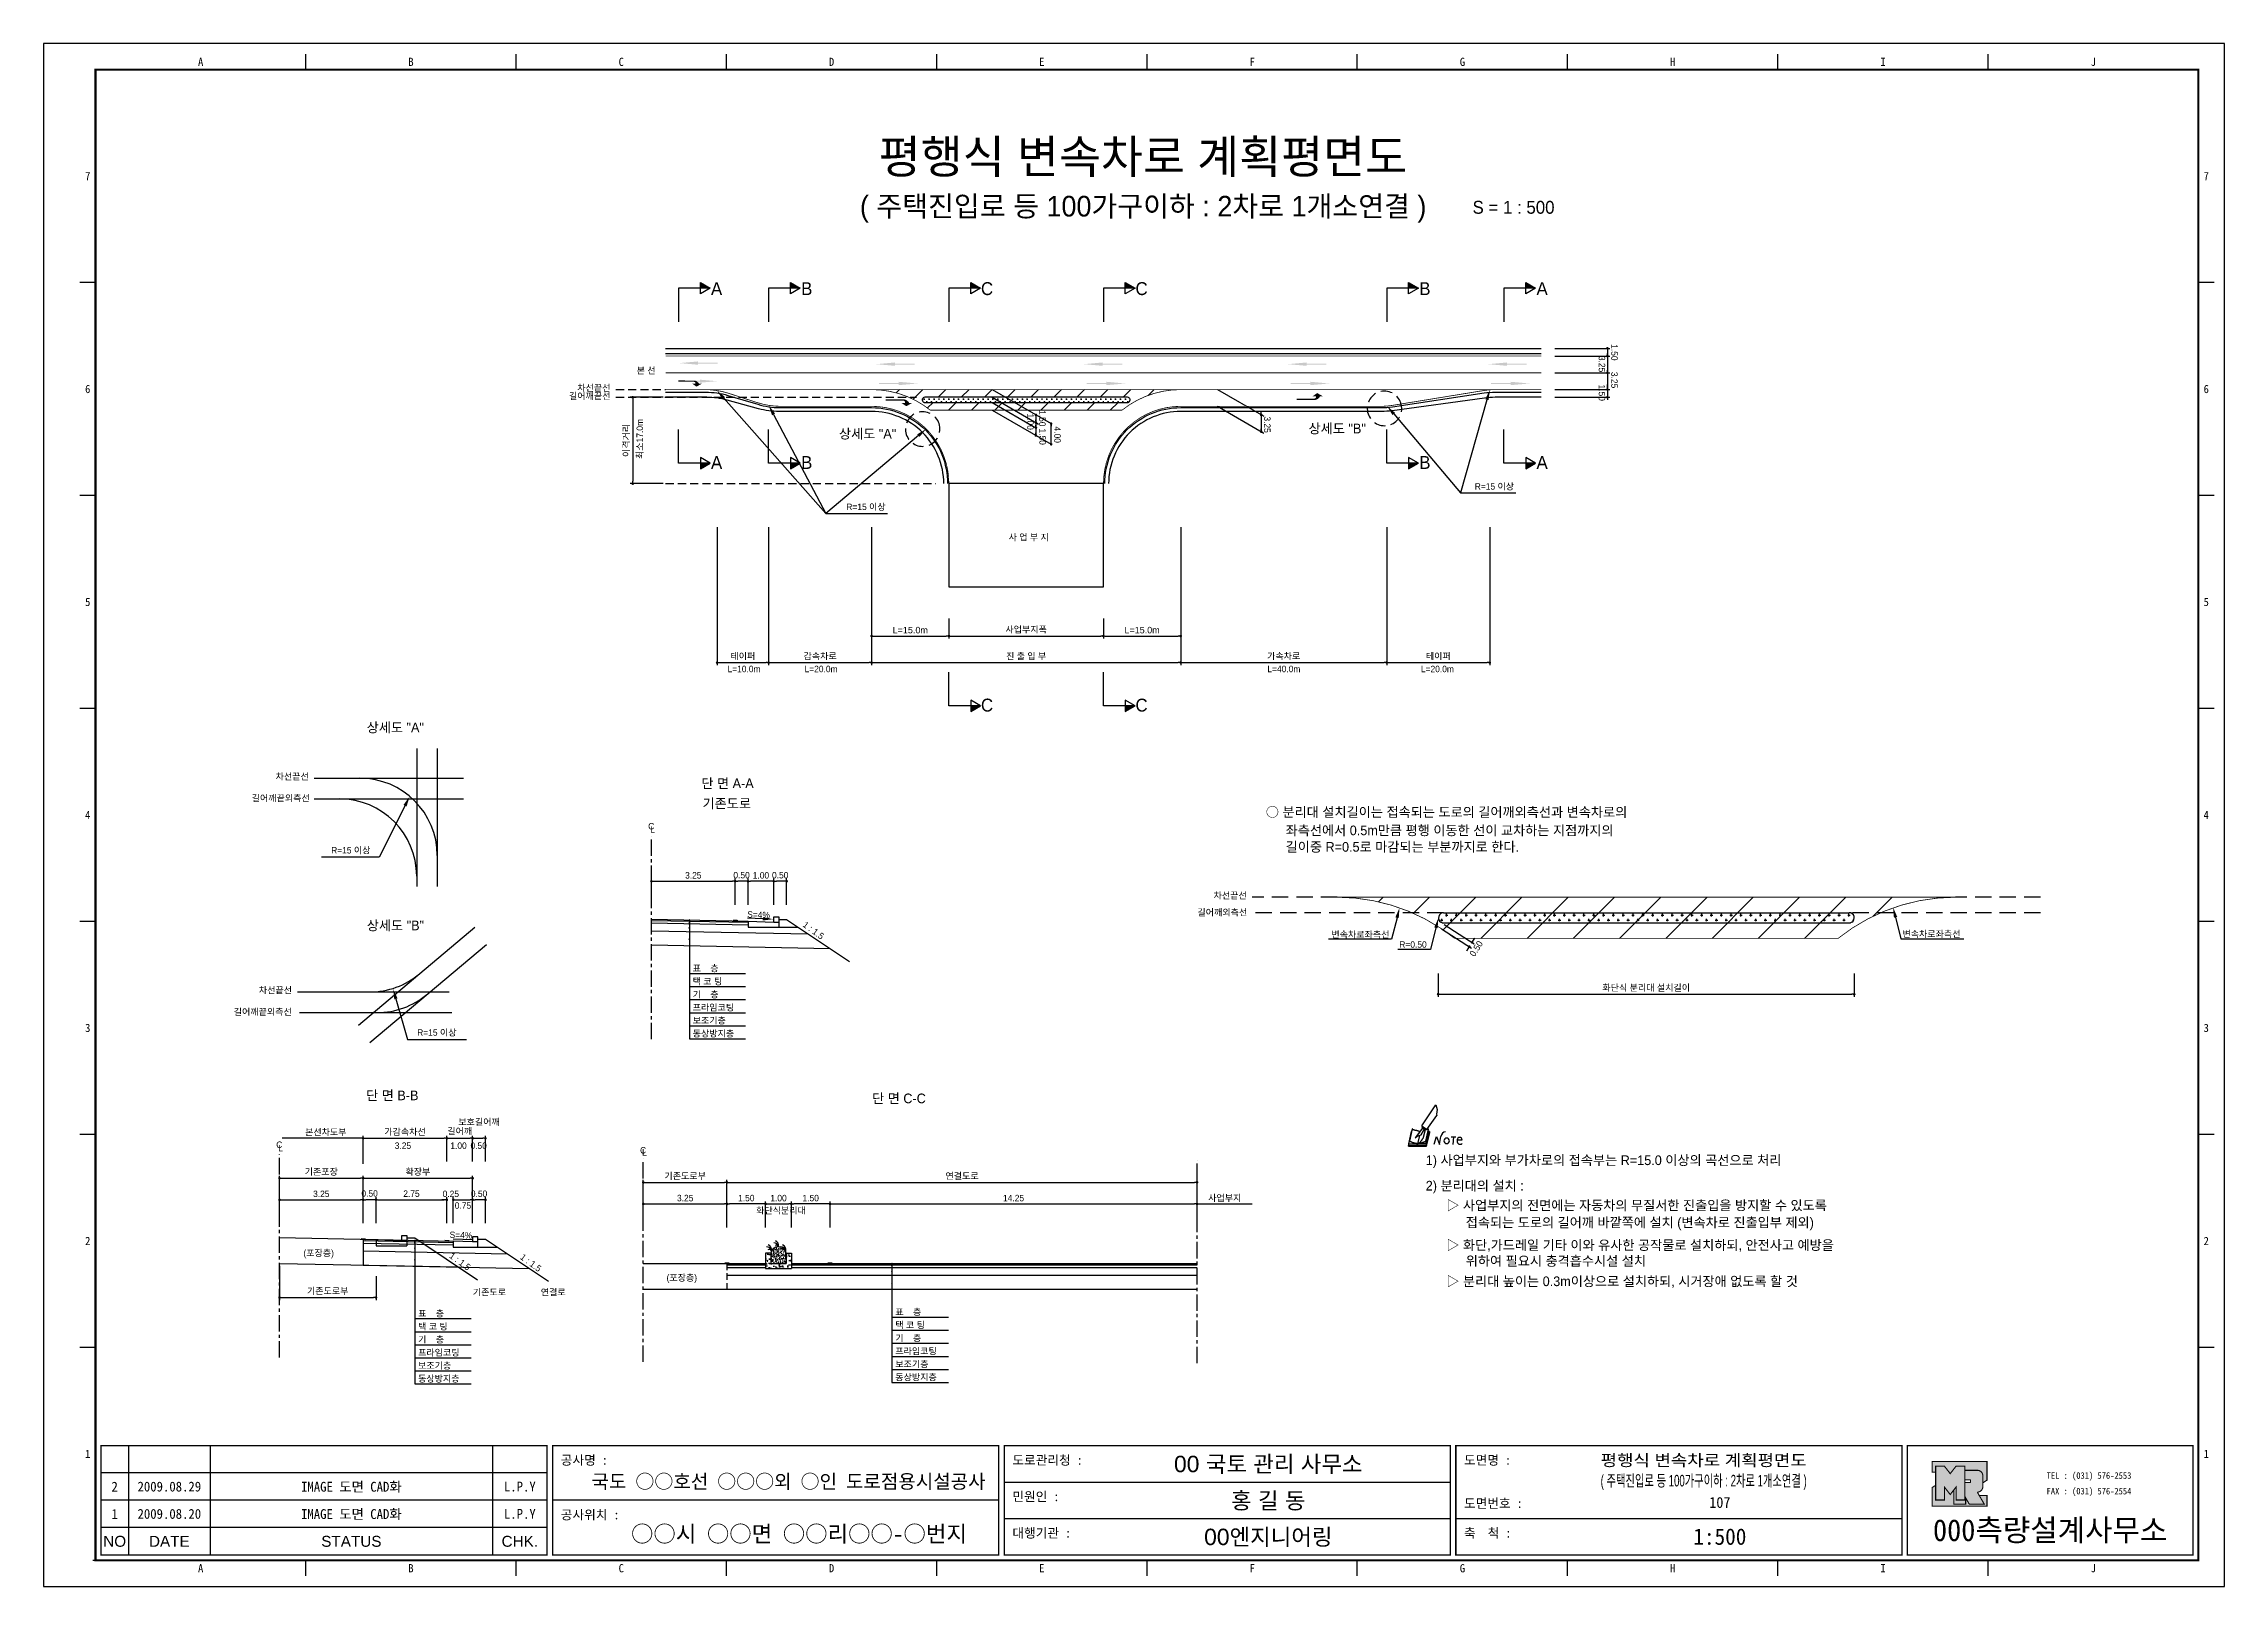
# Model space of a CAD drawing. Header units: millimetres. Extents: x 511 to 935, y -9 to 291.
import ezdxf
from ezdxf.enums import TextEntityAlignment as Align

# ---------------------------------------------------------------- set-up
doc = ezdxf.new("R2010")
doc.units = ezdxf.units.MM
doc.linetypes.add('CENTER', pattern=[50.8, 31.75, -6.35, 6.35, -6.35])
doc.linetypes.add('HIDDEN', pattern=[9.525, 6.35, -3.175])
for name, color, linetype in [('CC-GSTR-0004', 4, 'Continuous'), ('CM-LANE-0030', 30, 'Continuous'), ('CZ-DIMT-0002', 7, 'Continuous'), ('CZ-EXST-0002', 1, 'Continuous'), ('CZ-LIN1-0007', 7, 'Continuous'), ('CZ-LIN2-0003', 3, 'Continuous'), ('CZ-LINE-0001', 7, 'Continuous'), ('CZ-TEXT-BOX0', 7, 'Continuous'), ('TITLE', 7, 'Continuous')]:
    doc.layers.add(name, color=color, linetype=linetype)
doc.styles.add('견고딕', font='arial.ttf')
doc.styles.add('돋움', font='')
doc.styles.add('돋음체', font='')
doc.styles.get('돋움').set_extended_font_data('Dotum')
doc.styles.get('돋음체').set_extended_font_data('DotumChe')

msp = doc.modelspace()

# ---------------------------------------------------------------- texts
at = {"layer": 'CZ-DIMT-0002', "style": '돋움'}
for s, height, p in [('A', 2.5, (641.93, 243.06)), ('B', 2.5, (659.43, 243.06)), ('C', 2.5, (694.43, 243.06)), ('C', 2.5, (724.43, 243.06)), ('B', 2.5, (779.43, 243.06)), ('A', 2.5, (802.19, 243.06)), ('차선끝선', 1.25, (618.1, 223.81)), ('본 선', 1.25, (628.25, 227.16)), ('길어깨끝선', 1.25, (617.3, 222.21)), ('상세도 "A"', 1.875, (671.25, 214.9)), ('상세도 "B"', 1.875, (762.41, 215.91)), ('A', 2.5, (641.93, 209.32)), ('B', 2.5, (659.43, 209.32)), ('B', 2.5, (779.43, 209.32)), ('A', 2.5, (802.19, 209.32)), ('R=15 이상', 1.25, (792.93, 204.68)), ('R=15 이상', 1.25, (670.93, 200.71)), ('사 업 부 지', 1.25, (702.52, 194.81)), ('L=10.0m', 1.25, (647.25, 169.25)), ('L=20.0m', 1.25, (662.21, 169.25)), ('L=40.0m', 1.25, (752.06, 169.25)), ('L=20.0m', 1.25, (781.86, 169.25)), ('C', 2.5, (694.43, 162.24)), ('C', 2.5, (724.43, 162.24)), ('차선끝선', 1.25, (559.54, 148.39)), ('길어깨끝외측선', 1.25, (557.31, 144.19)), ('C', 1.25, (629.24, 138.74)), ('L', 1.25, (629.51, 138.08)), ('R=15 이상', 1.25, (570.92, 134.07)), ('차선끝선', 1.25, (741.63, 125.3)), ('차선끝선', 1.25, (556.28, 106.91)), ('길어깨끝외측선', 1.25, (553.83, 102.72)), ('R=15 이상', 1.25, (587.62, 98.7)), ('C', 1.25, (557.03, 76.93)), ('L', 1.25, (557.29, 76.27)), ('C', 1.25, (627.66, 75.85)), ('L', 1.25, (627.93, 75.45))]:
    msp.add_text(s, height=height, dxfattribs=at).set_placement(p, align=Align.MIDDLE_CENTER)
for s, rotation, p in [('3.25', 270, (813.18, 230.01)), ('1.50', 270, (815.61, 232.28)), ('3.25', 270, (815.61, 226.9)), ('1.50', 270, (813.18, 224.45)), ('최소17.0m', 90, (627.63, 210))]:
    msp.add_text(s, height=1.25, rotation=rotation, dxfattribs=at).set_placement(p)
for s, p in [('○ 분리대 설치길이는 접속되는 도로의 길어깨외측선과 변속차로의', (748.55, 141.49)), ('좌측선에서 0.5m만큼 평행 이동한 선이 교차하는 지점까지의', (752.4, 137.93)), ('길이중 R=0.5로 마감되는 부분까지로 한다.', (752.4, 134.73)), ('1) 사업부지와 부가차로의 접속부는 R=15.0 이상의 곡선으로 처리', (779.6, 73.92)), ('2) 분리대의 설치 :', (779.6, 68.98)), ('▷ 사업부지의 전면에는 자동차의 무질서한 진출입을 방지할 수 있도록', (783.58, 65.17)), ('접속되는 도로의 길어깨 바깥쪽에 설치 (변속차로 진출입부 제외)', (787.37, 61.85)), ('▷ 화단,가드레일 기타 이와 유사한 공작물로 설치하되, 안전사고 예방을', (783.58, 57.45)), ('위하여 필요시 충격흡수시설 설치', (787.37, 54.38)), ('▷ 분리대 높이는 0.3m이상으로 설치하되, 시거장애 없도록 할 것', (783.58, 50.43))]:
    msp.add_text(s, height=1.875, dxfattribs=at).set_placement(p, align=Align.MIDDLE_LEFT)
for s, p in [('길어깨외측선', (735.28, 121.39)), ('변속차로좌측선', (872.14, 117.2)), ('변속차로좌측선', (761.28, 117.1)), ('R=0.50', (774.47, 115.16)), ('표    층', (637.29, 110.54)), ('기    층', (637.29, 105.47)), ('택 코 팅', (637.29, 108)), ('프라임코팅', (637.29, 102.94)), ('보조기층', (637.29, 100.41)), ('동상방지층', (637.29, 97.88)), ('3.25', (579.45, 76.12)), ('1.00', (590.24, 76.12)), ('0.50', (594.15, 76.12)), ('화단식분리대', (649.6, 63.55)), ('사업부지', (737.36, 65.96)), ('(포장층)', (561.72, 55.29)), ('(포장층)', (632.22, 50.5)), ('기존도로', (594.61, 47.68)), ('연결로', (607.8, 47.68)), ('표    층', (583.98, 43.56)), ('택 코 팅', (583.98, 41.03)), ('표    층', (676.63, 43.84)), ('택 코 팅', (676.63, 41.31)), ('기    층', (583.98, 38.5)), ('기    층', (676.63, 38.78)), ('프라임코팅', (583.98, 35.97)), ('보조기층', (583.98, 33.44)), ('프라임코팅', (676.63, 36.25)), ('보조기층', (676.63, 33.72)), ('동상방지층', (583.98, 30.91)), ('동상방지층', (676.63, 31.19))]:
    msp.add_text(s, height=1.25, dxfattribs=at).set_placement(p)
for s, rotation, p in [('S=4%', 357.7094, (650.08, 121.56)), ('1 : 1.5', 323.8881, (660.74, 118.52)), ('S=4%', 357.7094, (592.3, 59.38)), ('1 : 1.5', 323.8881, (592.12, 54.28)), ('1 : 1.5', 323.8881, (605.87, 54.03))]:
    msp.add_text(s, height=1.25, rotation=rotation, dxfattribs=at).set_placement(p, align=Align.MIDDLE_CENTER)
at = {"layer": 'CZ-DIMT-0002', "char_height": 1.25, "attachment_point": 5, "style": '돋움'}
for s, insert, rotation in [('1.00', (702.85, 217.24), 270), ('1.50', (705.17, 217.9), 270), ('4.00', (708.1, 214.71), 270), ('3.25', (748.83, 216.67), 270), ('1.50', (705.21, 214.33), 270), ('\\A1;0.50', (789.4, 114.98), 57.1401)]:
    msp.add_mtext(s, dxfattribs=dict(at, insert=insert, rotation=rotation))
at = {"layer": 'CZ-DIMT-0002', "insert": (566.07, 79.31), "char_height": 1.25, "attachment_point": 5, "style": '돋움'}
msp.add_mtext('본선차도부', dxfattribs=at)
at = {"layer": 'CZ-LINE-0001', "insert": (624.45, 213.6), "char_height": 1.25, "attachment_point": 5, "rotation": 90, "style": '돋움'}
msp.add_mtext('\\A1;이격거리', dxfattribs=at)
at = {"layer": 'CZ-LINE-0001', "char_height": 1.25, "attachment_point": 5, "style": '돋움'}
for s, insert in [('\\A1;{\\fArial|b0|i0|c0|p32;L=15.0m}', (679.53, 176.79)), ('\\A1;사업부지폭', (702.03, 176.85)), ('\\A1;{\\fArial|b0|i0|c0|p32;L=15.0m}', (724.53, 176.79)), ('\\A1;테이퍼', (647.03, 171.67)), ('\\A1;감속차로', (662.03, 171.68)), ('\\A1;진 출 입 부', (702.03, 171.67)), ('\\A1;가속차로', (752.03, 171.68)), ('\\A1;테이퍼', (782.03, 171.67)), ('\\A1;3.25', (637.41, 129.2)), ('\\A1;0.50', (646.78, 129.23)), ('\\A1;1.00', (650.53, 129.2)), ('\\A1;0.50', (654.28, 129.22)), ('\\A1;화단식 분리대 설치길이', (822.4, 107.33)), ('\\A1;보호길어깨', (595.82, 81.28)), ('\\A1;가감속차선', (581.44, 79.37)), ('\\A1;길어깨', (592.07, 79.49)), ('\\A1;기존포장', (565.19, 71.62)), ('\\A1;확장부', (583.94, 71.62)), ('\\A1;3.25', (565.19, 67.39)), ('\\A1;0.50', (574.57, 67.46)), ('\\A1;2.75', (582.69, 67.43)), ('\\A1;0.25', (590.33, 67.39)), ('\\A1;0.50', (595.82, 67.41)), ('\\A1;기존도로부', (635.83, 70.8)), ('\\A1;연결도로', (689.58, 70.79)), ('\\A1;0.75', (592.69, 65.12)), ('\\A1;3.25', (635.83, 66.57)), ('\\A1;1.50', (647.7, 66.57)), ('\\A1;1.00', (653.95, 66.57)), ('\\A1;1.50', (660.2, 66.57)), ('\\A1;14.25', (699.58, 66.57)), ('\\A1;기존도로부', (566.44, 48.48))]:
    msp.add_mtext(s, dxfattribs=dict(at, insert=insert))
at = {"layer": 'CZ-TEXT-BOX0', "style": '돋움'}
for s, p in [('상세도 "A"', (579.56, 157.9)), ('단 면 A-A', (644.05, 147.06)), ('기존도로', (643.9, 143.16)), ('상세도 "B"', (579.58, 119.48)), ('단 면 B-B', (578.97, 86.5)), ('단 면 C-C', (677.33, 85.92))]:
    msp.add_text(s, height=1.875, dxfattribs=at).set_placement(p, align=Align.MIDDLE_CENTER)
at = {"layer": 'TITLE', "color": 3, "linetype": 'Continuous', "style": '돋음체'}
for s, p in [('C', (623.42, 287.07)), ('G', (786.72, 287.07)), ('A', (541.77, 287.07)), ('B', (582.6, 287.07)), ('D', (664.25, 287.07)), ('E', (705.07, 287.07)), ('F', (745.9, 287.07)), ('H', (827.55, 287.07)), ('I', (868.37, 287.07)), ('J', (909.2, 287.07)), ('7', (519.85, 264.9)), ('7', (931.12, 264.9)), ('6', (519.85, 223.57)), ('6', (931.12, 223.57)), ('5', (519.85, 182.25)), ('5', (931.12, 182.25)), ('4', (519.85, 140.92)), ('4', (931.12, 140.92)), ('3', (519.85, 99.59)), ('3', (931.12, 99.59)), ('2', (519.85, 58.26)), ('2', (931.12, 58.26)), ('1', (519.85, 16.93)), ('1', (931.12, 16.93)), ('A', (541.77, -5.25)), ('B', (582.6, -5.25)), ('C', (623.42, -5.25)), ('D', (664.25, -5.25)), ('E', (705.07, -5.25)), ('F', (745.9, -5.25)), ('G', (786.72, -5.25)), ('H', (827.55, -5.25)), ('I', (868.37, -5.25)), ('J', (909.2, -5.25))]:
    msp.add_text(s, height=1.59, dxfattribs=at).set_placement(p, align=Align.MIDDLE)
at = {"layer": 'TITLE', "style": '돋움'}
for s, height, p in [('평행식 변속차로 계획평면도', 6.5, (724.7, 268.68)), ('( 주택진입로 등 100가구이하 : 2차로 1개소연결 )', 4, (724.74, 259.06))]:
    msp.add_text(s, height=height, dxfattribs=at).set_placement(p, align=Align.MIDDLE_CENTER)
msp.add_text('S = 1 : 500', height=2.5, dxfattribs=at).set_placement((788.69, 258.84), align=Align.MIDDLE_LEFT)
at = {"layer": 'TITLE', "color": 7, "linetype": 'Continuous'}
for s, height, style, p in [('00 국토 관리 사무소', 3.1832, '견고딕', (749.03, 15.01)), ('국도 ○○호선 ○○○외 ○인 도로점용시설공사', 2.7, '돋음체', (655.9, 11.62)), ('홍 길 동', 3.183, '견고딕', (749.03, 7.93)), ('○○시 ○○면 ○○리○○-○번지', 3.1832, '돋음체', (657.93, 1.46)), ('00엔지니어링', 3.183, '견고딕', (749.03, 0.86))]:
    msp.add_text(s, height=height, dxfattribs=dict(at, style=style)).set_placement(p, align=Align.MIDDLE)
at = {"layer": 'TITLE', "style": '돋움'}
for s, width, p, p2 in [('평행식 변속차로 계획평면도', 1.010039, (813.56, 14.58), (853.56, 14.58)), ('( 주택진입로 등 100가구이하 : 2차로 1개소연결 )', 0.572675, (813.56, 10.62), (853.56, 10.62))]:
    msp.add_text(s, height=2.25, dxfattribs=dict(at, width=width)).set_placement(p, p2, align=Align.FIT)
at = {"layer": 'TITLE', "style": '돋음체'}
for s, p in [('공사명 : ', (611.69, 14.83)), ('도로관리청 :', (699.36, 14.83)), ('도면명 :', (787.03, 14.83)), ('민원인 :', (699.36, 7.76)), ('도면번호 :', (787.03, 6.44)), ('공사위치 :', (611.69, 4.22)), ('대행기관 :', (699.36, 0.68)), ('축  척 :', (787.03, 0.68))]:
    msp.add_text(s, height=1.804, dxfattribs=at).set_placement(p)
at = {"layer": 'TITLE', "color": 180, "style": '돋음체'}
for s, p in [('TEL : (031) 576-2553', (900.13, 12.1)), ('FAX : (031) 576-2554', (900.13, 9.07))]:
    msp.add_text(s, height=1.2733, dxfattribs=at).set_placement(p)
at = {"layer": 'TITLE', "color": 1, "linetype": 'Continuous', "style": '돋음체'}
msp.add_text('2', height=1.91, dxfattribs=at).set_placement((525.08, 10.58), align=Align.MIDDLE)
at = {"layer": 'TITLE', "linetype": 'Continuous'}
for s, height, style, p in [('2009.08.29', 1.91, '돋음체', (535.69, 10.58)), ('L.P.Y', 1.91, '돋음체', (603.73, 10.58)), ('107', 2.122, '돋음체', (836.7, 7.5)), ('1', 1.91, '돋음체', (525.08, 5.28)), ('2009.08.20', 1.91, '돋음체', (535.69, 5.28)), ('L.P.Y', 1.91, '돋음체', (603.73, 5.28)), ('NO', 2.122, '견고딕', (525.08, -0.03)), ('DATE', 2.122, '견고딕', (535.69, -0.03)), ('STATUS', 2.122, '견고딕', (571.03, -0.03)), ('CHK.', 2.122, '견고딕', (603.73, -0.03)), ('1:500', 3.183, '돋음체', (836.7, 0.86))]:
    msp.add_text(s, height=height, dxfattribs=dict(at, style=style)).set_placement(p, align=Align.MIDDLE)
at = {"layer": 'TITLE', "style": '돋음체'}
for p in [(571.03, 10.58), (571.03, 5.28)]:
    msp.add_text('IMAGE 도면 CAD화', height=1.9099, dxfattribs=at).set_placement(p, align=Align.MIDDLE)
at = {"layer": 'TITLE', "color": 180, "style": '돋음체'}
msp.add_text('000측량설계사무소', height=4.244, dxfattribs=at).set_placement((900.83, 0.01), align=Align.CENTER)

# ---------------------------------------------------------------- blocks, each defined once
blk = doc.blocks.new('note')
for p, q in [((0.85, 3.5), (3.53, 7.57)), ((1.8, 2.79), (3.74, 5.46)), ((3.53, 7.57), (3.8, 6.64)), ((3.8, 6.64), (3.69, 5.72)), ((3.69, 5.72), (3.74, 5.46)), ((-1.24, 2.36), (-1.77, 0)), ((-1.77, 0), (1.77, 0)), ((-1.77, 0), (-1.77, -0.3)), ((-1.53, 0.52), (-1.55, 0.54)), ((-1.01, 2.9), (-1.53, 0.52)), ((-1.48, 0.48), (-1.53, 0.52)), ((-1.43, 0.44), (-1.48, 0.48)), ((-1.38, 0.41), (-1.43, 0.44)), ((-1.33, 0.4), (-1.38, 0.41)), ((-1.27, 0.37), (-1.33, 0.4)), ((-1.22, 0.35), (-1.27, 0.37)), ((-1.13, 2.36), (-1.24, 2.36)), ((-1.17, 0.33), (-1.22, 0.35)), ((-1.12, 0.32), (-1.17, 0.33)), ((-1.02, 0.25), (-1.12, 0.32)), ((-0.97, 0.22), (-1.02, 0.25)), ((-1, 2.9), (-1.01, 2.9)), ((-0.98, 2.85), (-1, 2.9)), ((-0.95, 2.8), (-0.98, 2.85)), ((-0.93, 0.21), (-0.97, 0.22)), ((-0.9, 2.75), (-0.95, 2.8)), ((-0.88, 0.19), (-0.93, 0.21)), ((-0.85, 2.72), (-0.9, 2.75)), ((-0.8, 0.18), (-0.88, 0.19)), ((-0.79, 2.69), (-0.85, 2.72)), ((-0.75, 0.17), (-0.8, 0.18)), ((-0.74, 2.68), (-0.79, 2.69)), ((-0.7, 0.16), (-0.75, 0.17)), ((-0.69, 2.65), (-0.74, 2.68)), ((-0.64, 0.15), (-0.7, 0.16)), ((-0.64, 2.65), (-0.69, 2.65)), ((-0.59, 2.63), (-0.64, 2.65)), ((-0.58, 0.14), (-0.64, 0.15)), ((-0.54, 2.62), (-0.59, 2.63)), ((-0.53, 0.13), (-0.58, 0.14)), ((-0.48, 2.61), (-0.54, 2.62)), ((-0.48, 0.12), (-0.53, 0.13)), ((-0.43, 2.61), (-0.48, 2.61)), ((-0.43, 0.11), (-0.48, 0.12)), ((0.75, 2.77), (-0.46, 1.16)), ((0.37, 2.24), (-0.46, 1.16)), ((-0.46, 1.16), (-0.08, 1.47)), ((-0.38, 2.59), (-0.43, 2.61)), ((-0.38, 0.08), (-0.43, 0.11)), ((-0.33, 2.59), (-0.38, 2.59)), ((-0.29, 0.06), (-0.38, 0.08)), ((-0.27, 2.58), (-0.33, 2.59)), ((-0.23, 0.05), (-0.29, 0.06)), ((-0.22, 2.57), (-0.27, 2.58)), ((-0.16, 0.04), (-0.23, 0.05)), ((-0.17, 2.56), (-0.22, 2.57)), ((-0.12, 2.55), (-0.17, 2.56)), ((-0.11, 0.03), (-0.16, 0.04)), ((-0.07, 2.53), (-0.12, 2.55)), ((-0.04, 0.02), (-0.11, 0.03)), ((-0.08, 1.47), (0.72, 1.75)), ((-0.01, 2.51), (-0.07, 2.53)), ((-0.05, -0.3), (-0.05, 0)), ((0, 0), (-0.04, 0.02)), ((0.04, 2.5), (-0.01, 2.51)), ((0.37, 1.63), (0, 0)), ((0, 0), (1.6, 0.53)), ((0, 0), (1.65, 0.18)), ((0, 0.01), (0.06, 0.04)), ((0, -0.3), (0, 0)), ((0.09, 2.48), (0.04, 2.5)), ((0.05, -0.3), (0.05, 0)), ((0.06, 0.04), (0.11, 0.07)), ((0.14, 2.48), (0.09, 2.48)), ((0.11, 0.07), (0.16, 0.09)), ((0.2, 2.47), (0.14, 2.48)), ((0.16, 0.09), (0.21, 0.12)), ((0.26, 2.43), (0.18, 2.46)), ((0.21, 0.12), (0.27, 0.14)), ((0.34, 2.4), (0.26, 2.43)), ((0.27, 0.14), (0.36, 0.19)), ((0.45, 2.37), (0.34, 2.4)), ((0.36, 0.19), (0.41, 0.22)), ((0.41, 0.22), (0.46, 0.27)), ((0.46, 0.27), (0.51, 0.3)), ((0.51, 0.3), (0.56, 0.34)), ((0.56, 0.34), (0.6, 0.4)), ((0.6, 0.4), (0.64, 0.45)), ((0.64, 0.45), (0.67, 0.51)), ((0.67, 0.51), (0.74, 0.58)), ((0.72, 1.75), (1.16, 2.53)), ((0.74, 0.58), (0.79, 0.63)), ((1, 3.1), (0.75, 2.77)), ((0.79, 0.63), (0.83, 0.68)), ((0.83, 0.68), (0.86, 0.73)), ((0.85, 3.5), (1.8, 2.79)), ((1, 3.4), (0.85, 3.21)), ((0.85, 3.21), (1.52, 2.71)), ((0.86, 0.73), (0.89, 0.79)), ((0.89, 0.84), (0.92, 0.89)), ((0.89, 0.79), (0.89, 0.84)), ((0.92, 0.89), (0.96, 0.95)), ((0.96, 0.95), (1.01, 0.97)), ((1.47, 2.74), (1.01, 0.97)), ((1.16, 2.53), (1.37, 2.82)), ((2.13, 2.84), (1.44, 2.63)), ((1.52, 2.71), (1.66, 2.9)), ((1.6, 0.53), (2.13, 2.84)), ((1.65, 0.18), (2.19, 2.48)), ((1.77, 0), (2.3, 2.36)), ((1.77, -0.3), (2.3, 2.07)), ((1.77, -0.38), (2.3, 1.99)), ((1.77, -0.44), (2.3, 1.93)), ((1.77, 0), (1.77, -0.3)), ((2.19, 2.48), (2.04, 2.47)), ((2.3, 2.36), (2.16, 2.36)), ((2.3, 2.36), (2.3, 2.07)), ((3.21, -0.08), (3.68, 1.4)), ((3.68, 1.4), (4.26, -0.14)), ((4.26, -0.14), (4.56, 1.44)), ((6.55, 1.34), (7.46, 1.34)), ((7.01, 1.34), (6.87, -0.11)), ((7.71, 0.77), (7.71, 0.55)), ((7.71, 0.77), (8.67, 0.77)), ((-1.77, -0.3), (1.77, -0.3)), ((-1.77, -0.43), (-1.77, -0.3)), ((-1.77, -0.37), (1.77, -0.37)), ((-1.77, -0.43), (1.77, -0.43))]:
    blk.add_line(p, q)
for centre, major_axis, start_param, end_param in [((0.4, 2.31), (0.0702, 0.0702), 3.283946, 6.425539), ((5.68, 1.23), (-0.806, 0.806), -0.591174, 0.597824), ((5.66, 0.58), (-0.378, 0.378), 3.926991, 10.210176), ((8.3, 0.49), (0.422, 0.422), 2.265602, 4.634911), ((8.19, 0.77), (-0.342, 0.342), 3.926991, 7.068583)]:
    blk.add_ellipse(centre, major_axis=major_axis, ratio=1, start_param=start_param, end_param=end_param)
blk = doc.blocks.new('_Dot')
at = {"color": 0, "linetype": 'ByBlock', "lineweight": -2}
blk.add_line((-0.5, 0), (-1, 0), dxfattribs=at)
at = {"color": 0, "linetype": 'ByBlock', "const_width": 0.5}
blk.add_lwpolyline([(-0.25, 0, 1), (0.25, 0, 1)], format="xyb", close=True, dxfattribs=at)

# ---------------------------------------------------------------- hatches: boundary and pattern name
at = {"layer": 'CM-LANE-0030'}
h = msp.add_hatch(dxfattribs=at)
h.set_pattern_fill('ANSI31', color=256, style=0)
h.set_pattern_definition([(45, (87.7708, -7.0126), (-2.245064, 2.245064), [])])
h.paths.add_polyline_path([(732.03, 223.47), (672.03, 223.47, -0.170323), (683.43, 219.47), (720.63, 219.47, -0.170323)])
h.paths.add_polyline_path([(721.71, 221.97, -0.750696), (721.98, 221.05, 0.001926), (721.86, 220.97), (682.2, 220.97, 0.001926), (682.08, 221.05, -0.750696), (682.35, 221.97)], flags=16)
h = msp.add_hatch(dxfattribs=at)
h.set_pattern_fill('ANSI31', color=256, scale=2, style=0)
h.set_pattern_definition([(45, (-543.4213, -336.681), (-4.490128, 4.490128), [])])
h.paths.add_polyline_path([(762.43, 124.96, -0.170323), (785.23, 116.96), (859.63, 116.96, -0.170323), (882.43, 124.96)])
at = {"layer": 'CZ-EXST-0002'}
h = msp.add_hatch(dxfattribs=at)
h.set_pattern_fill('AR-CONC', color=256, scale=0.01, style=0)
h.set_pattern_definition([(50, (-456.6654, 3536.7265), (1.8218467, -0.15939086), [0.1905, -2.0955]), (355, (-456.6654, 3536.7265), (-0.3524283, 1.9105664), [0.1524, -1.6764]), (100.451, (-456.5136, 3536.7132), (1.469425, 1.7511669), [0.1619, -1.7809]), (46.1842, (-456.6654, 3537.2345), (2.7107904, -0.4204233), [0.28575, -3.14325]), (96.6356, (-456.4395, 3537.1995), (2.3740423, 2.4742556), [0.24285, -2.67135]), (351.184, (-456.6654, 3537.2345), (2.374046, 2.4742512), [0.2286, -2.5146]), (21, (-456.4114, 3537.1075), (1.5161488, -1.0226552), [0.1905, -2.0955]), (326, (-456.4114, 3537.1075), (0.6180203, 1.8418797), [0.1524, -1.6764]), (71.4514, (-456.285, 3537.0223), (2.1341649, 0.8192286), [0.1619, -1.7809]), (37.5, (-456.6654, 3536.7265), (0.03088603, 0.84555039), [0, -1.65608, 0, -1.7018, 0, -1.68275]), (7.5, (-456.6654, 3536.7265), (0.66819663, 1.00180575), [0, -0.97028, 0, -1.61798, 0, -0.64135]), (327.5, (-457.23185, 3536.7265), (1.35590595, -0.05728744), [0, -0.635, 0, -1.9812, 0, -2.6289]), (317.5, (-457.4859, 3536.7265), (1.4812918, 0.2542649), [0, -0.8255, 0, -1.31572, 0, -1.8669])])
h.paths.add_polyline_path([(656.45, 52.88), (656.45, 55.88), (655.45, 55.88), (655.45, 53.88), (652.45, 53.88), (652.45, 55.88), (651.45, 55.88), (651.45, 52.88)])
h = msp.add_hatch(dxfattribs=at)
h.set_pattern_fill('AR-SAND', color=256, scale=0.01, style=0)
h.set_pattern_definition([(37.5, (-456.66543, 3536.72653), (-0.016000313, 0.489413237), [0, -0.38608, 0, -0.4318, 0, -0.41275]), (7.5, (-456.6654, 3536.7265), (0.44952328, 0.7168251), [0, -0.20828, 0, -0.34798, 0, -0.13335]), (327.5, (-456.97785, 3536.72653), (0.79099237, 0.001437185), [0, -0.127, 0, -0.4572, 0, -0.5969]), (317.5, (-456.97785, 3536.7265), (0.76355645, 0.22292932), [0, -0.0635, 0, -0.29972, 0, -0.3429])])
edge = h.paths.add_edge_path()
edge.add_ellipse((653.95, 55.88), major_axis=(-1.5, 0), ratio=0.829212, start_angle=180, end_angle=360)
edge.add_line((652.45, 55.88), (652.45, 53.88))
edge.add_line((652.45, 53.88), (655.45, 53.88))
edge.add_line((655.45, 53.88), (655.45, 55.88))
at = {"layer": 'CZ-LIN1-0007'}
for points in [[(638.33, 228.93), (638.33, 228.72), (642.16, 228.72), (642.16, 228.51), (638.33, 228.5), (638.33, 228.29), (634.68, 228.61)], [(676.57, 228.73), (676.57, 228.51), (680.39, 228.51), (680.39, 228.3), (676.57, 228.3), (676.57, 228.08), (672.92, 228.4)], [(716.89, 228.73), (716.89, 228.51), (720.72, 228.51), (720.72, 228.3), (716.89, 228.3), (716.89, 228.08), (713.24, 228.4)], [(756.49, 228.73), (756.49, 228.51), (760.32, 228.51), (760.32, 228.3), (756.49, 228.3), (756.49, 228.08), (752.84, 228.4)], [(795.38, 228.73), (795.38, 228.51), (799.2, 228.51), (799.2, 228.3), (795.38, 228.3), (795.38, 228.08), (791.73, 228.4)], [(637.6, 225.22, -0.267976), (638.51, 224.61), (639.06, 224.61), (638.03, 224.04), (637.2, 224.61), (637.81, 224.61, 0.504994), (637.53, 224.98), (634.48, 225), (634.48, 225.24)], [(638.73, 225.39), (638.73, 225.2), (635.3, 225.2), (635.3, 225.01), (638.73, 225.01), (638.73, 224.81), (642, 225.1)], [(677.29, 224.98), (677.29, 224.76), (673.47, 224.76), (673.47, 224.55), (677.29, 224.55), (677.29, 224.33), (680.94, 224.65)], [(717.62, 224.98), (717.62, 224.76), (713.79, 224.76), (713.79, 224.55), (717.62, 224.55), (717.62, 224.33), (721.27, 224.65)], [(757.22, 224.98), (757.22, 224.76), (753.4, 224.76), (753.4, 224.55), (757.22, 224.55), (757.22, 224.33), (760.87, 224.65)], [(796.1, 224.98), (796.1, 224.76), (792.28, 224.76), (792.28, 224.55), (796.1, 224.55), (796.1, 224.33), (799.75, 224.65)], [(678.27, 221.58, -0.267976), (679.3, 220.89), (679.93, 220.89), (678.76, 220.24), (677.81, 220.88), (678.51, 220.89, 0.504994), (678.2, 221.31), (674.73, 221.33), (674.73, 221.6)], [(758.05, 221.44, 0.267976), (759.08, 222.13), (759.71, 222.13), (758.53, 222.79), (757.59, 222.14), (758.28, 222.13, -0.504994), (757.97, 221.72), (754.51, 221.7), (754.51, 221.42)], [(645.91, 120.38), (645.91, 120.5), (645.16, 120.52), (645.16, 120.39)], [(573.69, 58.57), (573.69, 58.69), (572.94, 58.71), (572.94, 58.58)], [(589.94, 58.24), (589.94, 58.37), (589.19, 58.38), (589.19, 58.26)], [(644.33, 53.88), (644.33, 54.01), (643.58, 54.01), (643.58, 53.88)], [(664.33, 53.88), (664.33, 54.01), (663.58, 54.01), (663.58, 53.88)]]:
    msp.add_hatch(color=256, dxfattribs=at).paths.add_polyline_path(points)
at = {"layer": 'CZ-LIN2-0003'}
h = msp.add_hatch(dxfattribs=at)
h.set_pattern_fill('CROSS', color=256, scale=0.075, style=0)
h.set_pattern_definition([(0, (87.77075, -7.01255), (0.47625, 0.47625), [0.238125, -0.714375]), (90, (87.8898, -7.1316), (-0.47625, 0.47625), [0.238125, -0.714375])])
h.paths.add_polyline_path([(721.86, 220.97, -0.001926), (721.98, 221.05, 0.750696), (721.71, 221.97), (682.35, 221.97, 0.750696), (682.08, 221.05, -0.001926), (682.2, 220.97)])
h = msp.add_hatch(dxfattribs=at)
h.set_pattern_fill('CROSS', color=256, scale=0.15, style=0)
h.set_pattern_definition([(0, (-543.4213, -336.6813), (0.9525, 0.9525), [0.47625, -1.42875]), (90, (-543.1832, -336.9194), (-0.9525, 0.9525), [0.47625, -1.42875])])
h.paths.add_polyline_path([(783.07, 121.96, 0.750696), (782.53, 120.12, -0.001926), (782.78, 119.96), (862.08, 119.96, -0.001926), (862.33, 120.12, 0.750696), (861.79, 121.96)])
at = {"layer": 'CZ-LINE-0001'}
for points in [[(638.78, 244.24), (638.78, 243.14), (640.68, 243.14)], [(656.27, 244.24), (656.27, 243.14), (658.17, 243.14)], [(691.27, 244.24), (691.27, 243.14), (693.17, 243.14)], [(721.27, 244.24), (721.27, 243.14), (723.17, 243.14)], [(776.27, 244.24), (776.27, 243.14), (778.17, 243.14)], [(799.03, 244.24), (799.03, 243.14), (800.93, 243.14)], [(640.68, 209.19), (638.78, 209.19), (638.78, 208.09)], [(658.17, 209.19), (656.27, 209.19), (656.27, 208.09)], [(778.17, 209.19), (776.27, 209.19), (776.27, 208.09)], [(800.93, 209.19), (799.03, 209.19), (799.03, 208.09)], [(693.17, 162.11), (691.27, 162.11), (691.27, 161.01)], [(723.17, 162.11), (721.27, 162.11), (721.27, 161.01)]]:
    msp.add_hatch(color=256, dxfattribs=at).paths.add_polyline_path(points)
at = {"layer": 'TITLE', "ltscale": 150}
h = msp.add_hatch(color=8, dxfattribs=at)
edge = h.paths.add_edge_path()
edge.add_line((888.56, 15.46), (877.89, 15.46))
edge.add_line((877.89, 15.46), (877.89, 13.38))
edge.add_line((877.89, 13.38), (878.6, 13.38))
edge.add_line((878.6, 13.38), (878.6, 14.55))
edge.add_line((878.6, 14.55), (880.29, 14.55))
edge.add_line((880.29, 14.55), (881.42, 13.1))
edge.add_line((881.42, 13.1), (882.55, 14.55))
edge.add_line((882.55, 14.55), (884.24, 14.55))
edge.add_line((884.24, 14.55), (884.24, 13.75))
edge.add_line((884.24, 13.75), (886.68, 13.75))
edge.add_arc((886.68, 12.69), 1.07, 0, 90, ccw=False)
edge.add_line((887.75, 12.69), (887.75, 11.32))
edge.add_line((887.75, 11.32), (888.56, 11.83))
edge.add_line((888.56, 11.83), (888.56, 15.46))
h.paths.add_polyline_path([(882.11, 9.93), (881.42, 9.05), (880.29, 10.5), (880.29, 7.99), (878.6, 7.99), (878.6, 10.84), (877.89, 10.4), (877.89, 6.77), (888.56, 6.77), (888.56, 8.85), (887.06, 8.85), (888.02, 7.2), (885.11, 7.2), (884.41, 8.41), (884.41, 7.2), (882.11, 7.2)])
msp.add_hatch(color=5, dxfattribs=at).paths.add_polyline_path([(884.24, 14.55), (882.55, 14.55), (881.42, 13.1), (880.29, 14.55), (878.6, 14.55), (878.6, 7.99), (880.29, 7.99), (880.29, 10.5), (881.42, 9.05), (882.55, 10.5), (882.55, 7.99), (884.24, 7.99)])
h = msp.add_hatch(color=161, dxfattribs=at)
edge = h.paths.add_edge_path()
edge.add_arc((886.68, 12.69), 1.07, 360, 450)
edge.add_line((886.68, 13.75), (884.24, 13.75))
edge.add_line((884.24, 13.75), (884.24, 11.9))
edge.add_line((884.24, 11.9), (885.24, 11.9))
edge.add_arc((885.24, 11.79), 0.113, 0, 90, ccw=False)
edge.add_line((885.35, 11.79), (885.35, 11.48))
edge.add_arc((885.24, 11.48), 0.113, 270, 360, ccw=False)
edge.add_line((885.24, 11.36), (884.24, 11.36))
edge.add_line((884.24, 11.36), (884.24, 7.99))
edge.add_line((884.24, 7.99), (882.55, 7.99))
edge.add_line((882.55, 7.99), (882.55, 10.5))
edge.add_line((882.55, 10.5), (882.11, 9.93))
edge.add_line((882.11, 9.93), (882.11, 7.2))
edge.add_line((882.11, 7.2), (884.41, 7.2))
edge.add_line((884.41, 7.2), (884.41, 8.41))
edge.add_line((884.41, 8.41), (885.11, 7.2))
edge.add_line((885.11, 7.2), (888.02, 7.2))
edge.add_line((888.02, 7.2), (886.68, 9.51))
edge.add_arc((886.68, 10.58), 1.07, 270, 360)
edge.add_line((887.75, 10.58), (887.75, 12.69))

# ---------------------------------------------------------------- linework, layer by layer
at = {"color": 0, "linetype": 'ByBlock', "lineweight": -2}
for p, q in [((814.86, 231.22), (814.86, 230.97)), ((814.86, 230.22), (814.86, 230.47)), ((814.86, 229.72), (814.86, 229.47)), ((814.86, 226.97), (814.86, 227.22)), ((814.86, 226.47), (814.86, 226.22)), ((814.86, 223.72), (814.86, 223.97)), ((814.86, 223.72), (814.86, 223.97)), ((814.86, 221.72), (814.86, 221.47)), ((814.86, 221.72), (814.86, 221.47)), ((703.92, 218.32), (703.92, 218.07)), ((703.92, 217.32), (703.92, 217.57)), ((703.92, 216.82), (703.92, 216.57)), ((703.92, 216.32), (703.92, 216.57)), ((706.88, 216.61), (706.88, 216.36)), ((747.67, 218.82), (747.67, 219.07)), ((747.67, 218.32), (747.67, 218.07)), ((703.92, 214.82), (703.92, 215.07)), ((706.88, 213.11), (706.88, 213.36)), ((747.66, 215.57), (747.66, 215.82)), ((787.92, 115.15), (787.79, 114.94)), ((788.74, 116.41), (788.87, 116.62)), ((573.07, 78.17), (572.82, 78.17)), ((735.45, 65.43), (735.7, 65.43))]:
    msp.add_line(p, q, dxfattribs=at)
at = {"color": 0, "linetype": 'ByBlock', "const_width": 0.25}
for points in [[(814.86, 231.35, 1), (814.86, 231.6, 1)], [(814.86, 230.1, 1), (814.86, 229.85, 1)], [(814.86, 229.85, 1), (814.86, 230.1, 1)], [(814.86, 226.85, 1), (814.86, 226.6, 1)], [(814.86, 226.6, 1), (814.86, 226.85, 1)], [(814.86, 223.6, 1), (814.86, 223.35, 1)], [(814.86, 223.6, 1), (814.86, 223.35, 1)], [(814.86, 221.85, 1), (814.86, 222.1, 1)], [(814.86, 221.85, 1), (814.86, 222.1, 1)], [(703.92, 218.44, 1), (703.92, 218.69, 1)], [(703.92, 217.19, 1), (703.92, 216.94, 1)], [(703.92, 216.94, 1), (703.92, 217.19, 1)], [(703.92, 216.19, 1), (703.92, 215.94, 1)], [(706.88, 216.73, 1), (706.88, 216.98, 1)], [(747.67, 218.69, 1), (747.67, 218.44, 1)], [(747.67, 218.44, 1), (747.67, 218.69, 1)], [(703.92, 214.69, 1), (703.92, 214.44, 1)], [(706.88, 212.98, 1), (706.88, 212.73, 1)], [(747.66, 215.44, 1), (747.66, 215.19, 1)], [(787.99, 115.26, 1), (788.13, 115.47, 1)], [(788.67, 116.31, 1), (788.54, 116.1, 1)], [(573.19, 78.17, 1), (573.44, 78.17, 1)], [(735.33, 65.43, 1), (735.08, 65.43, 1)]]:
    msp.add_lwpolyline(points, format="xyb", close=True, dxfattribs=at)
at = {"layer": 'CC-GSTR-0004'}
for p, q in [((648.03, 120.34), (648.03, 119.14)), ((648.03, 120.34), (653.03, 120.14)), ((648.03, 119.14), (654.03, 119.14)), ((653.03, 120.14), (653.03, 121.14)), ((653.03, 121.14), (654.03, 121.14)), ((653.03, 120.14), (654.03, 120.14)), ((654.03, 121.14), (654.03, 119.14))]:
    msp.add_line(p, q, dxfattribs=at)
for points in [[(632.03, 231.47), (802.03, 231.47)], [(632.03, 230.47), (802.03, 230.47)], [(595.57, 58.08), (594.57, 58.08), (590.82, 58.23), (590.82, 57.08), (595.57, 57.08), (595.57, 59.08), (594.57, 59.08), (594.57, 58.08)]]:
    msp.add_lwpolyline(points, dxfattribs=at)
for points in [[(632.03, 222.97), (639.83, 222.97, -0.072993), (644.14, 222.34), (644.14, 222.34), (649.92, 220.61), (649.92, 220.61, 0.072993), (654.23, 219.97), (672.03, 219.97, -0.414214), (686.78, 205.22)], [(686.03, 205.22, 0.414214), (672.03, 219.22), (654.06, 219.22, -0.067192), (650.08, 219.76), (643.98, 221.44, 0.067192), (640.01, 221.97), (632.03, 221.97)], [(717.28, 205.22, -0.414214), (732.03, 219.97), (770.91, 219.97), (770.91, 219.97, 0.03724), (773.14, 220.14), (790.92, 222.81, -0.03724), (793.15, 222.97), (793.15, 222.97), (802.03, 222.97)], [(802.03, 221.97), (793.06, 221.97), (793.06, 221.97, 0.034174), (791.01, 221.83), (773.05, 219.36), (773.05, 219.36, -0.034174), (771, 219.22), (771, 219.22), (732.03, 219.22, 0.414214), (718.03, 205.22)]]:
    msp.add_lwpolyline(points, format="xyb", dxfattribs=at)
at = {"layer": 'CM-LANE-0030', "const_width": 0.15}
msp.add_lwpolyline([(632.03, 226.72), (802.03, 226.72)], dxfattribs=at)
for points in [[(720.63, 219.47), (683.43, 219.47, 0.170323), (672.03, 223.47), (732.03, 223.47, 0.170323)], [(859.63, 116.96), (785.23, 116.96, 0.170323), (762.43, 124.96), (882.43, 124.96, 0.170323)]]:
    msp.add_lwpolyline(points, format="xyb", close=True, dxfattribs=at)
at = {"layer": 'CZ-EXST-0002'}
for p, q in [((583.71, 153.79), (583.71, 127.01)), ((587.7, 153.79), (587.7, 127.01)), ((563.82, 148.05), (592.77, 148.05)), ((563.82, 144.04), (592.77, 144.04)), ((572.43, 100.15), (594.98, 119.13)), ((574.64, 96.78), (597.24, 115.81)), ((560.56, 106.57), (590.03, 106.57)), ((560.97, 102.57), (590.51, 102.57)), ((580.82, 59.33), (581.82, 59.33)), ((580.82, 58.33), (580.82, 59.33)), ((581.82, 59.33), (581.82, 57.33)), ((557.07, 58.9), (575.82, 58.53)), ((575.82, 58.53), (580.82, 58.33)), ((575.82, 58.53), (575.82, 57.33)), ((575.82, 57.33), (581.82, 57.33)), ((580.82, 58.33), (581.82, 58.33)), ((581.82, 58.83), (583.32, 58.83)), ((583.32, 58.83), (595.52, 50.69)), ((557.07, 53.9), (591.75, 53.21)), ((627.7, 53.88), (643.95, 53.88)), ((627.7, 48.88), (643.95, 48.88))]:
    msp.add_line(p, q, dxfattribs=at)
at = {"layer": 'CZ-LIN1-0007'}
for p, q in [((645.16, 120.52), (645.91, 120.5)), ((645.16, 120.39), (645.91, 120.38)), ((645.91, 120.5), (645.91, 120.38)), ((572.94, 58.71), (573.69, 58.69)), ((572.94, 58.58), (573.69, 58.57)), ((573.69, 58.69), (573.69, 58.57)), ((589.19, 58.38), (589.94, 58.37)), ((589.19, 58.26), (589.94, 58.24)), ((589.94, 58.37), (589.94, 58.24)), ((643.58, 53.88), (643.58, 54.01)), ((643.58, 54.01), (644.33, 54.01)), ((644.33, 53.88), (643.58, 53.88)), ((644.33, 54.01), (644.33, 53.88)), ((663.58, 54.01), (664.33, 54.01)), ((663.58, 53.88), (663.58, 54.01)), ((664.33, 53.88), (663.58, 53.88)), ((664.33, 54.01), (664.33, 53.88))]:
    msp.add_line(p, q, dxfattribs=at)
at = {"layer": 'CZ-LIN1-0007', "const_width": 0.15}
for points in [[(632.03, 229.97), (802.03, 229.97)], [(655.84, 223.47), (672.03, 223.47)], [(732.03, 223.47), (762.64, 223.47)]]:
    msp.add_lwpolyline(points, dxfattribs=at)
for points in [[(687.03, 205.22, 0.414214), (672.03, 220.22), (654.41, 220.22, -0.07872), (649.77, 220.96), (649.77, 220.96), (644.29, 222.74, 0.07872), (639.65, 223.47), (632.03, 223.47)], [(802.03, 223.47), (793.24, 223.47, 0.040295), (790.83, 223.28), (773.23, 220.42), (773.23, 220.42, -0.040295), (770.82, 220.22), (770.82, 220.22), (732.03, 220.22, 0.414214), (717.03, 205.22)]]:
    msp.add_lwpolyline(points, format="xyb", dxfattribs=at)
at = {"layer": 'CZ-LIN1-0007', "linetype": 'HIDDEN', "const_width": 0.15}
for points in [[(639.65, 223.47), (655.84, 223.47)], [(762.64, 223.47), (793.24, 223.47)]]:
    msp.add_lwpolyline(points, dxfattribs=at)
at = {"layer": 'CZ-LIN2-0003'}
for p, q in [((629.28, 120.71), (648.03, 120.34)), ((629.28, 120.46), (648.03, 120.09)), ((629.28, 119.96), (648.03, 119.59)), ((654.03, 120.64), (655.53, 120.64)), ((654.03, 119.14), (657.78, 119.14)), ((655.53, 120.64), (667.74, 112.5)), ((782.78, 119.96), (862.08, 119.96)), ((783.07, 121.96), (861.79, 121.96)), ((629.28, 118.46), (659.71, 117.85)), ((629.28, 115.71), (663.96, 115.02)), ((573.32, 58.58), (573.32, 53.58)), ((573.32, 58.58), (590.82, 58.23)), ((573.32, 58.33), (590.82, 57.98)), ((573.32, 57.83), (590.82, 57.48)), ((573.32, 56.33), (601.28, 55.77)), ((595.57, 58.58), (597.07, 58.58)), ((595.57, 57.08), (599.32, 57.08)), ((597.07, 58.58), (609.27, 50.44)), ((652.45, 55.88), (651.45, 55.88)), ((651.45, 55.88), (651.45, 52.88)), ((652.45, 55.88), (652.45, 53.88)), ((655.45, 55.88), (655.45, 53.88)), ((655.45, 55.88), (656.45, 55.88)), ((656.45, 55.88), (656.45, 52.88)), ((573.32, 53.58), (605.53, 52.93)), ((643.95, 53.88), (651.45, 53.88)), ((643.95, 53.63), (651.45, 53.63)), ((643.95, 53.13), (651.45, 53.13)), ((643.95, 51.63), (735.2, 51.63)), ((651.45, 52.88), (656.45, 52.88)), ((652.45, 53.88), (655.45, 53.88)), ((656.45, 53.88), (735.2, 53.88)), ((656.45, 53.63), (735.2, 53.63)), ((656.45, 53.13), (735.2, 53.13)), ((643.95, 48.88), (735.2, 48.88))]:
    msp.add_line(p, q, dxfattribs=at)
at = {"layer": 'CZ-LIN2-0003', "color": 1}
msp.add_line((788.87, 116.62), (789.15, 117.04), dxfattribs=at)
at = {"layer": 'CZ-LIN2-0003'}
msp.add_lwpolyline([(682.08, 221.05, -0.001926), (682.2, 220.97), (721.86, 220.97, -0.001926), (721.98, 221.05, 0.750696), (721.71, 221.97), (682.35, 221.97, 0.750696)], format="xyb", close=True, dxfattribs=at)
msp.add_lwpolyline([(717.03, 205.22), (687.03, 205.22), (687.03, 185.22), (717.03, 185.22)], close=True, dxfattribs=at)
for points in [[(782.78, 119.96, 0.001926), (782.53, 120.12, 0.001926)], [(862.33, 120.12, 0.001926), (862.08, 119.96)]]:
    msp.add_lwpolyline(points, format="xyb", dxfattribs=at)
for centre, radius, start, end in [((568.71, 129.04), 15, 0, 90), ((572.7, 133.05), 15, 0, 90), ((783.07, 120.96), 1, 90, 237.5816), ((861.79, 120.96), 1, 302.4184, 90), ((574.59, 121.57), 15, 270, 310.097), ((576.04, 117.57), 15, 270, 310.097), ((651.69, 56.22), 0.88, 7.8639, 92.7752), ((652.15, 56.19), 0.44, 19.771, 124.0366), ((651.58, 56.56), 1, 347.1802, 67.3267), ((653.08, 57), 0.88, 7.8639, 92.7752), ((653.54, 56.98), 0.44, 19.771, 124.0366), ((652.97, 57.35), 1, 347.1802, 67.3267), ((654.47, 56.22), 0.88, 7.8639, 92.7752), ((654.93, 56.19), 0.44, 19.771, 124.0366), ((654.37, 56.56), 1, 347.1802, 67.3267)]:
    msp.add_arc(centre, radius, start, end, dxfattribs=at)
msp.add_ellipse((653.95, 55.88), major_axis=(-1.5, 0), ratio=0.829212, start_param=3.141593, end_param=6.283185, dxfattribs=at)
at = {"layer": 'CZ-LINE-0001'}
for p, q in [((640.68, 243.14), (634.54, 243.14)), ((634.54, 243.14), (634.54, 236.6)), ((638.78, 242.04), (638.78, 244.24)), ((638.78, 244.24), (640.68, 243.14)), ((640.68, 243.14), (638.78, 242.04)), ((658.17, 243.14), (652.03, 243.14)), ((652.03, 243.14), (652.03, 236.6)), ((656.27, 242.04), (656.27, 244.24)), ((656.27, 244.24), (658.17, 243.14)), ((658.17, 243.14), (656.27, 242.04)), ((693.17, 243.14), (687.03, 243.14)), ((687.03, 243.14), (687.03, 236.6)), ((691.27, 242.04), (691.27, 244.24)), ((691.27, 244.24), (693.17, 243.14)), ((693.17, 243.14), (691.27, 242.04)), ((723.17, 243.14), (717.03, 243.14)), ((717.03, 243.14), (717.03, 236.6)), ((721.27, 242.04), (721.27, 244.24)), ((721.27, 244.24), (723.17, 243.14)), ((723.17, 243.14), (721.27, 242.04)), ((778.17, 243.14), (772.03, 243.14)), ((772.03, 243.14), (772.03, 236.6)), ((776.27, 242.04), (776.27, 244.24)), ((776.27, 244.24), (778.17, 243.14)), ((778.17, 243.14), (776.27, 242.04)), ((800.93, 243.14), (794.79, 243.14)), ((794.79, 243.14), (794.79, 236.6)), ((799.03, 242.04), (799.03, 244.24)), ((799.03, 244.24), (800.93, 243.14)), ((800.93, 243.14), (799.03, 242.04)), ((804.63, 231.47), (815.36, 231.47)), ((804.63, 229.97), (815.36, 229.97)), ((804.63, 229.97), (815.36, 229.97)), ((814.86, 230.97), (814.86, 221.97)), ((804.63, 226.72), (815.36, 226.72)), ((814.86, 223.97), (814.86, 224.47)), ((631.53, 221.97), (625.15, 221.97)), ((625.65, 221.47), (625.65, 205.72)), ((695.43, 223.47), (706.88, 216.86)), ((695.43, 221.97), (704.42, 216.78)), ((695.43, 220.97), (703.92, 216.07)), ((739.16, 220.22), (748.16, 215.03)), ((739.17, 223.47), (748.17, 218.28)), ((804.63, 223.47), (815.36, 223.47)), ((804.63, 221.97), (815.36, 221.97)), ((804.63, 221.97), (815.36, 221.97)), ((695.43, 219.47), (706.88, 212.86)), ((703.92, 218.07), (703.92, 214.57)), ((706.88, 212.86), (706.88, 216.86)), ((747.67, 218.07), (747.67, 215.06)), ((634.54, 209.19), (634.54, 215.73)), ((652.03, 209.19), (652.03, 215.73)), ((772.03, 209.19), (772.03, 215.73)), ((794.79, 209.19), (794.79, 215.73)), ((640.68, 209.19), (634.54, 209.19)), ((640.68, 209.19), (638.78, 210.29)), ((638.78, 210.29), (638.78, 208.09)), ((638.78, 208.09), (640.68, 209.19)), ((658.17, 209.19), (652.03, 209.19)), ((658.17, 209.19), (656.27, 210.29)), ((656.27, 210.29), (656.27, 208.09)), ((656.27, 208.09), (658.17, 209.19)), ((778.17, 209.19), (772.03, 209.19)), ((778.17, 209.19), (776.27, 210.29)), ((776.27, 210.29), (776.27, 208.09)), ((776.27, 208.09), (778.17, 209.19)), ((800.93, 209.19), (794.79, 209.19)), ((800.93, 209.19), (799.03, 210.29)), ((799.03, 210.29), (799.03, 208.09)), ((799.03, 208.09), (800.93, 209.19)), ((631.53, 205.22), (625.15, 205.22)), ((786.34, 203.42), (797.12, 203.42)), ((663.14, 199.45), (675.08, 199.45)), ((642.03, 196.75), (642.03, 169.98)), ((652.03, 196.75), (652.03, 169.98)), ((652.03, 196.75), (652.03, 169.98)), ((672.03, 196.75), (672.03, 169.98)), ((732.03, 196.75), (732.03, 169.98)), ((772.03, 196.75), (772.03, 169.98)), ((772.03, 196.75), (772.03, 169.98)), ((792.03, 196.75), (792.03, 169.98)), ((672.03, 179.03), (672.03, 169.98)), ((672.03, 179.03), (672.03, 175.15)), ((687.03, 179.03), (687.03, 175.15)), ((687.03, 179.03), (687.03, 175.15)), ((717.03, 179.03), (717.03, 175.15)), ((717.03, 179.03), (717.03, 175.15)), ((732.03, 179.03), (732.03, 175.15)), ((732.03, 179.03), (732.03, 169.98)), ((672.53, 175.65), (686.53, 175.65)), ((687.53, 175.65), (716.53, 175.65)), ((717.53, 175.65), (731.53, 175.65)), ((642.53, 170.48), (651.53, 170.48)), ((652.53, 170.48), (671.53, 170.48)), ((672.53, 170.48), (731.53, 170.48)), ((732.53, 170.48), (771.53, 170.48)), ((772.53, 170.48), (791.53, 170.48)), ((687.03, 162.11), (687.03, 168.65)), ((717.03, 162.11), (717.03, 168.65)), ((693.17, 162.11), (687.03, 162.11)), ((693.17, 162.11), (691.27, 163.21)), ((691.27, 163.21), (691.27, 161.01)), ((691.27, 161.01), (693.17, 162.11)), ((723.17, 162.11), (717.03, 162.11)), ((723.17, 162.11), (721.27, 163.21)), ((721.27, 163.21), (721.27, 161.01)), ((721.27, 161.01), (723.17, 162.11)), ((629.28, 123.5), (629.28, 128.56)), ((629.78, 128.06), (645.03, 128.06)), ((645.53, 123.5), (645.53, 128.56)), ((645.53, 123.5), (645.53, 128.56)), ((647.53, 128.06), (646.03, 128.06)), ((648.03, 123.5), (648.03, 128.56)), ((648.03, 123.5), (648.03, 128.56)), ((652.53, 128.06), (648.53, 128.06)), ((653.03, 123.5), (653.03, 128.56)), ((653.03, 125.95), (653.03, 128.56)), ((655.03, 128.06), (653.53, 128.06)), ((655.53, 123.5), (655.53, 128.56)), ((636.64, 120.57), (636.64, 97.49)), ((782.65, 118.85), (788.48, 115.09)), ((783.2, 119.69), (789.02, 115.93)), ((787.79, 114.94), (787.52, 114.52)), ((636.64, 110.15), (647.57, 110.15)), ((782, 110.17), (782, 105.64)), ((862.79, 110.17), (862.79, 105.64)), ((636.64, 107.61), (647.57, 107.61)), ((782.5, 106.14), (862.29, 106.14)), ((636.64, 105.08), (647.57, 105.08)), ((636.64, 102.55), (647.57, 102.55)), ((636.64, 100.02), (647.57, 100.02)), ((636.64, 97.49), (647.57, 97.49)), ((573.32, 78.17), (557.57, 78.17)), ((573.32, 73.2), (573.32, 78.67)), ((573.32, 73.7), (573.32, 78.67)), ((573.82, 78.17), (589.07, 78.17)), ((589.57, 73.7), (589.57, 78.67)), ((589.57, 73.7), (589.57, 78.67)), ((590.07, 78.17), (594.07, 78.17)), ((594.57, 73.7), (594.57, 78.67)), ((594.57, 73.7), (594.57, 78.67)), ((595.07, 78.17), (596.57, 78.17)), ((597.07, 73.7), (597.07, 78.67)), ((557.07, 66.75), (557.07, 70.92)), ((557.57, 70.42), (572.82, 70.42)), ((573.32, 66.75), (573.32, 70.92)), ((573.32, 66.75), (573.32, 70.92)), ((573.82, 70.42), (594.07, 70.42)), ((594.57, 66.75), (594.57, 70.92)), ((627.7, 65.93), (627.7, 70.11)), ((628.2, 69.61), (643.45, 69.61)), ((643.95, 65.93), (643.95, 70.11)), ((643.95, 65.93), (643.95, 70.11)), ((644.45, 69.61), (734.7, 69.61)), ((735.2, 65.93), (735.2, 70.11)), ((557.07, 61.7), (557.07, 66.75)), ((557.57, 66.25), (572.82, 66.25)), ((573.32, 61.7), (573.32, 66.75)), ((573.32, 61.7), (573.32, 66.75)), ((575.32, 66.25), (573.82, 66.25)), ((575.82, 61.7), (575.82, 66.75)), ((575.82, 61.7), (575.82, 66.75)), ((576.32, 66.25), (589.07, 66.25)), ((589.07, 66.25), (588.57, 66.25)), ((589.57, 61.7), (589.57, 66.75)), ((589.57, 61.7), (589.57, 66.75)), ((590.82, 61.7), (590.82, 66.75)), ((590.82, 61.7), (590.82, 66.75)), ((591.32, 66.25), (591.82, 66.25)), ((591.32, 66.25), (594.07, 66.25)), ((594.57, 64.14), (594.57, 66.75)), ((594.57, 61.7), (594.57, 66.75)), ((596.57, 66.25), (595.07, 66.25)), ((597.07, 61.7), (597.07, 66.75)), ((627.7, 60.88), (627.7, 65.93)), ((628.2, 65.43), (643.45, 65.43)), ((643.95, 60.88), (643.95, 65.93)), ((643.95, 60.88), (643.95, 65.93)), ((650.95, 65.43), (644.45, 65.43)), ((651.45, 60.88), (651.45, 65.93)), ((651.45, 60.88), (651.45, 65.93)), ((651.95, 65.43), (655.95, 65.43)), ((656.45, 60.88), (656.45, 65.93)), ((656.45, 60.88), (656.45, 65.93)), ((663.45, 65.43), (656.95, 65.43)), ((663.95, 60.88), (663.95, 65.93)), ((663.95, 60.88), (663.95, 65.93)), ((664.45, 65.43), (734.7, 65.43)), ((735.2, 60.88), (735.2, 65.93)), ((735.2, 60.88), (735.2, 65.93)), ((735.7, 65.43), (745.92, 65.43)), ((583.33, 58.38), (583.33, 30.52)), ((557.07, 53.4), (557.07, 46.78)), ((575.82, 51.4), (575.82, 46.78)), ((675.98, 53.88), (675.98, 30.8)), ((557.57, 47.28), (575.32, 47.28)), ((583.33, 43.18), (594.27, 43.18)), ((675.98, 43.46), (686.92, 43.46)), ((583.33, 40.64), (594.27, 40.64)), ((583.33, 38.11), (594.27, 38.11)), ((675.98, 40.92), (686.92, 40.92)), ((675.98, 38.39), (686.92, 38.39)), ((583.33, 35.58), (594.27, 35.58)), ((675.98, 35.86), (686.92, 35.86)), ((583.33, 33.05), (594.27, 33.05)), ((583.33, 30.52), (594.27, 30.52)), ((675.98, 33.33), (686.92, 33.33)), ((675.98, 30.8), (686.92, 30.8))]:
    msp.add_line(p, q, dxfattribs=at)
at = {"layer": 'CZ-LINE-0001', "linetype": 'HIDDEN', "ltscale": 0.25}
for p, q in [((622.37, 223.47), (632.03, 223.47)), ((622.37, 221.97), (680.76, 221.97)), ((632.03, 205.22), (684.51, 205.22))]:
    msp.add_line(p, q, dxfattribs=at)
at = {"layer": 'CZ-LINE-0001', "linetype": 'HIDDEN', "ltscale": 0.35}
for p, q in [((774.91, 220.2), (774.91, 220.21)), ((685.27, 216.19), (685.27, 216.19))]:
    msp.add_line(p, q, dxfattribs=at)
at = {"layer": 'CZ-LINE-0001', "linetype": 'CENTER', "ltscale": 0.1}
for p, q in [((629.28, 97.43), (629.28, 136.81)), ((557.07, 35.62), (557.07, 75.01)), ((627.7, 34.81), (627.7, 74.19)), ((735.2, 34.56), (735.2, 73.94))]:
    msp.add_line(p, q, dxfattribs=at)
at = {"layer": 'CZ-LINE-0001', "linetype": 'HIDDEN', "ltscale": 0.5}
for p, q in [((762.43, 124.96), (745.91, 124.96)), ((898.95, 124.96), (882.43, 124.96)), ((783.07, 121.96), (745.91, 121.96)), ((898.95, 121.96), (861.79, 121.96))]:
    msp.add_line(p, q, dxfattribs=at)
at = {"layer": 'CZ-LINE-0001', "linetype": 'HIDDEN', "ltscale": 0.2}
msp.add_line((643.95, 53.88), (643.95, 48.88), dxfattribs=at)
at = {"layer": 'CZ-LINE-0001'}
for points in [[(643.33, 221.79), (663.14, 199.45)], [(791.49, 221.5), (786.34, 203.42)], [(652.99, 218.64), (663.14, 199.45)], [(773.38, 218.75), (786.34, 203.42)], [(681.11, 214.54), (663.14, 199.45)], [(581.45, 142.73), (576.44, 132.71), (565.21, 132.71)], [(650.91, 120.78), (647.9, 120.9)], [(774.02, 120.97), (772.97, 116.79), (760.74, 116.79)], [(781.58, 119.02), (780.53, 114.84), (774.19, 114.84)], [(579.68, 105.23), (581.91, 97.34), (593.4, 97.34)], [(594.46, 58.49), (590.82, 58.63)]]:
    msp.add_lwpolyline(points, dxfattribs=at)
at = {"layer": 'CZ-LINE-0001', "extrusion": (0, 0, -1)}
msp.add_lwpolyline([(-870.81, 121.07), (-871.86, 116.89), (-884.09, 116.89)], dxfattribs=at)
at = {"layer": 'CZ-LINE-0001', "linetype": 'HIDDEN', "ltscale": 0.35}
for centre in [(771.59, 219.81), (681.94, 215.8)]:
    msp.add_arc(centre, 3.35, 6.7667, 6.749, dxfattribs=at)
at = {"layer": 'CZ-LINE-0001', "linetype": 'ByBlock'}
for centre, start, end in [((636.64, 120.51), 0, 180), ((636.64, 120.51), 0, 180), ((636.64, 120.51), 180, 0), ((636.64, 120.51), 180, 0), ((636.64, 120.31), 0, 180), ((636.64, 120.31), 0, 180), ((636.64, 120.31), 180, 0), ((636.64, 120.31), 180, 0), ((636.64, 120.07), 0, 180), ((636.64, 120.07), 0, 180), ((636.64, 120.07), 180, 0), ((636.64, 120.07), 180, 0), ((636.63, 119.82), 0, 180), ((636.63, 119.82), 0, 180), ((636.63, 119.82), 180, 0), ((636.63, 119.82), 180, 0), ((636.63, 119.03), 0, 180), ((636.63, 119.03), 0, 180), ((636.63, 119.03), 180, 0), ((636.63, 119.03), 180, 0), ((636.63, 116.79), 0, 180), ((636.63, 116.79), 0, 180), ((636.63, 116.79), 180, 0), ((636.63, 116.79), 180, 0), ((675.97, 53.13), 0, 180), ((675.97, 53.13), 0, 180), ((675.97, 53.13), 180, 0), ((675.97, 53.13), 180, 0), ((675.97, 52.33), 0, 180), ((675.97, 52.33), 0, 180), ((675.97, 52.33), 180, 0), ((675.97, 52.33), 180, 0), ((675.98, 53.82), 0, 180), ((675.98, 53.82), 0, 180), ((675.98, 53.82), 180, 0), ((675.98, 53.82), 180, 0), ((675.98, 53.62), 0, 180), ((675.98, 53.62), 0, 180), ((675.98, 53.62), 180, 0), ((675.98, 53.62), 180, 0), ((675.98, 53.38), 0, 180), ((675.98, 53.38), 0, 180), ((675.98, 53.38), 180, 0), ((675.98, 53.38), 180, 0), ((675.97, 50.1), 0, 180), ((675.97, 50.1), 0, 180), ((675.97, 50.1), 180, 0), ((675.97, 50.1), 180, 0)]:
    msp.add_arc(centre, 0.0625, start, end, dxfattribs=at)
at = {"layer": 'CZ-LINE-0001'}
for centre, start, end in [((583.33, 57.63), 0, 180), ((583.33, 57.63), 0, 180), ((583.33, 57.63), 180, 0), ((583.33, 57.63), 180, 0), ((583.33, 56.83), 0, 180), ((583.33, 56.83), 0, 180), ((583.33, 56.83), 180, 0), ((583.33, 56.83), 180, 0), ((583.33, 58.32), 0, 180), ((583.33, 58.32), 0, 180), ((583.33, 58.32), 180, 0), ((583.33, 58.32), 180, 0), ((583.33, 58.12), 0, 180), ((583.33, 58.12), 0, 180), ((583.33, 58.12), 180, 0), ((583.33, 58.12), 180, 0), ((583.33, 57.88), 0, 180), ((583.33, 57.88), 0, 180), ((583.33, 57.88), 180, 0), ((583.33, 57.88), 180, 0), ((583.33, 54.6), 0, 180), ((583.33, 54.6), 0, 180), ((583.33, 54.6), 180, 0), ((583.33, 54.6), 180, 0)]:
    msp.add_arc(centre, 0.0625, start, end, dxfattribs=at)
for points in [[(643.08, 221.57), (642, 223.29), (643.58, 222.01)], [(652.7, 218.48), (652.06, 220.41), (653.29, 218.8)], [(773.13, 218.53), (772.09, 220.28), (773.64, 218.96)], [(791.17, 221.59), (792.03, 223.42), (791.81, 221.41)], [(680.89, 214.8), (682.64, 215.83), (681.32, 214.29)], [(581.15, 142.88), (582.34, 144.52), (581.75, 142.58)], [(773.7, 121.05), (774.51, 122.91), (774.35, 120.89)], [(650.92, 121.11), (652.9, 120.7), (650.89, 120.44)], [(781.26, 119.11), (782.07, 120.96), (781.9, 118.94)], [(579.36, 105.14), (579.13, 107.15), (580, 105.32)]]:
    msp.add_solid(points, dxfattribs=at)
at = {"layer": 'CZ-LINE-0001', "extrusion": (0, 0, -1)}
msp.add_solid([(-871.13, 121.15), (-870.32, 123.01), (-870.49, 120.99)], dxfattribs=at)
at = {"layer": 'TITLE', "color": 7, "linetype": 'Continuous'}
for p, q in [((562.19, 285.56), (562.19, 288.59)), ((603.01, 285.56), (603.01, 288.59)), ((643.84, 285.56), (643.84, 288.59)), ((684.66, 285.56), (684.66, 288.59)), ((725.49, 285.56), (725.49, 288.59)), ((766.31, 285.56), (766.31, 288.59)), ((807.13, 285.56), (807.13, 288.59)), ((847.96, 285.56), (847.96, 288.59)), ((888.78, 285.56), (888.78, 288.59)), ((521.36, 244.23), (518.34, 244.23)), ((932.63, 244.23), (929.61, 244.23)), ((521.36, 202.9), (518.34, 202.9)), ((932.63, 202.9), (929.61, 202.9)), ((521.36, 161.58), (518.34, 161.58)), ((932.63, 161.58), (929.61, 161.58)), ((521.36, 120.25), (518.34, 120.25)), ((932.63, 120.25), (929.61, 120.25)), ((521.36, 78.92), (518.34, 78.92)), ((932.63, 78.92), (929.61, 78.92)), ((521.36, 37.59), (518.34, 37.59)), ((932.63, 37.59), (929.61, 37.59)), ((562.19, -6.76), (562.19, -3.74)), ((603.01, -6.76), (603.01, -3.74)), ((643.84, -6.76), (643.84, -3.74)), ((684.66, -6.76), (684.66, -3.74)), ((725.49, -6.76), (725.49, -3.74)), ((766.31, -6.76), (766.31, -3.74)), ((807.13, -6.76), (807.13, -3.74)), ((847.96, -6.76), (847.96, -3.74)), ((888.78, -6.76), (888.78, -3.74))]:
    msp.add_line(p, q, dxfattribs=at)
at = {"layer": 'TITLE', "ltscale": 150}
for p, q in [((527.73, 18.54), (527.73, -2.68)), ((543.64, 18.54), (543.64, -2.68)), ((598.42, 18.54), (598.42, -2.68)), ((609.03, 13.24), (522.42, 13.24)), ((697.77, 11.47), (784.38, 11.47)), ((609.03, 7.93), (522.42, 7.93)), ((696.7, 7.93), (610.09, 7.93)), ((697.77, 4.4), (784.38, 4.4)), ((785.44, 4.4), (872.05, 4.4)), ((609.03, 2.63), (522.42, 2.63))]:
    msp.add_line(p, q, dxfattribs=at)
at = {"layer": 'TITLE'}
msp.add_line((929.72, -3.74), (520.86, -3.74), dxfattribs=at)
msp.add_lwpolyline([(511.28, -8.77), (934.64, -8.77), (934.64, 290.6), (511.28, 290.6)], close=True, dxfattribs=at)
at = {"layer": 'TITLE', "linetype": 'Continuous', "const_width": 0.403}
msp.add_lwpolyline([(521.36, -3.74), (521.36, 285.56), (929.61, 285.56), (929.61, -3.74)], close=True, dxfattribs=at)
at = {"layer": 'TITLE', "ltscale": 150}
for points, const_width in [([(522.42, 18.54), (609.03, 18.54), (609.03, -2.68), (522.42, -2.68)], 0.265), ([(610.09, 18.54), (696.7, 18.54), (696.7, -2.68), (610.09, -2.68)], 0.265), ([(784.38, -2.68), (697.77, -2.68), (697.77, 18.54), (784.38, 18.54)], 0.265), ([(785.44, 18.54), (872.05, 18.54), (872.05, -2.68), (785.44, -2.68)], 0.265), ([(928.55, 18.54), (928.55, -2.68), (873.11, -2.68), (873.11, 18.54), (928.55, 18.54)], 0.265), ([(884.24, 14.55), (882.55, 14.55), (881.42, 13.1), (880.29, 14.55), (878.6, 14.55), (878.6, 7.99), (880.29, 7.99), (880.29, 10.5), (881.42, 9.05), (882.55, 10.5), (882.55, 7.99), (884.24, 7.99)], 0.212), ([(882.11, 9.93), (881.42, 9.05), (880.29, 10.5), (880.29, 7.99), (878.6, 7.99), (878.6, 10.84), (877.89, 10.4), (877.89, 6.77), (888.56, 6.77), (888.56, 8.85), (887.06, 8.85), (888.02, 7.2), (885.11, 7.2), (884.41, 8.41), (884.41, 7.2), (882.11, 7.2)], 0.212)]:
    msp.add_lwpolyline(points, close=True, dxfattribs=dict(at, const_width=const_width))
at = {"layer": 'TITLE', "ltscale": 150, "const_width": 0.212}
for points in [[(888.56, 15.46), (877.89, 15.46), (877.89, 13.38), (878.6, 13.38), (878.6, 14.55), (880.29, 14.55), (881.42, 13.1), (882.55, 14.55), (884.24, 14.55), (884.24, 13.75), (886.68, 13.75, -0.414214), (887.75, 12.69), (887.75, 11.32), (888.56, 11.83)], [(887.75, 12.69, 0.414214), (886.68, 13.75), (884.24, 13.75), (884.24, 11.9), (885.24, 11.9, -0.414214), (885.35, 11.79), (885.35, 11.48, -0.414214), (885.24, 11.36), (884.24, 11.36), (884.24, 7.99), (882.55, 7.99), (882.55, 10.5), (882.11, 9.93), (882.11, 7.2), (884.41, 7.2), (884.41, 8.41), (885.11, 7.2), (888.02, 7.2), (886.68, 9.51, 0.414214), (887.75, 10.58)]]:
    msp.add_lwpolyline(points, format="xyb", close=True, dxfattribs=at)

# ---------------------------------------------------------------- block references
at = {"layer": 'CZ-LINE-0001', "xscale": 0.5, "yscale": 0.5, "zscale": 0.5}
for p, rotation in [((625.65, 221.97), 90), ((625.65, 205.22), 270), ((672.03, 175.65), 180), ((687.03, 175.65), 180), ((717.03, 175.65), 180), ((642.03, 170.48), 180), ((652.03, 170.48), 180), ((672.03, 170.48), 180), ((732.03, 170.48), 180), ((772.03, 170.48), 180), ((629.28, 128.06), 180), ((645.53, 128.06), 180), ((648.03, 128.06), 180), ((653.03, 128.06), 180), ((782, 106.14), 180), ((573.32, 78.17), 180), ((589.57, 78.17), 180), ((594.57, 78.17), 180), ((557.07, 70.42), 180), ((573.32, 70.42), 180), ((627.7, 69.61), 180), ((643.95, 69.61), 180), ((557.07, 66.25), 180), ((573.32, 66.25), 180), ((575.82, 66.25), 180), ((590.82, 66.25), 180), ((590.82, 66.25), 180), ((594.57, 66.25), 180), ((627.7, 65.43), 180), ((643.95, 65.43), 180), ((651.45, 65.43), 180), ((656.45, 65.43), 180), ((663.95, 65.43), 180), ((557.07, 47.28), 180)]:
    msp.add_blockref('_Dot', p, dxfattribs=dict(at, rotation=rotation))
for p in [(687.03, 175.65), (717.03, 175.65), (732.03, 175.65), (652.03, 170.48), (672.03, 170.48), (732.03, 170.48), (772.03, 170.48), (792.03, 170.48), (645.53, 128.06), (648.03, 128.06), (653.03, 128.06), (655.53, 128.06), (862.79, 106.14), (589.57, 78.17), (594.57, 78.17), (597.07, 78.17), (573.32, 70.42), (594.57, 70.42), (643.95, 69.61), (735.2, 69.61), (573.32, 66.25), (575.82, 66.25), (589.57, 66.25), (589.57, 66.25), (594.57, 66.25), (597.07, 66.25), (643.95, 65.43), (651.45, 65.43), (656.45, 65.43), (663.95, 65.43), (735.2, 65.43), (575.82, 47.28)]:
    msp.add_blockref('_Dot', p, dxfattribs=at)
at = {"layer": 'CZ-TEXT-BOX0'}
msp.add_blockref('note', (778, 77.11), dxfattribs=at)

msp.set_redraw_order([(e.dxf.handle, doc.entitydb.next_handle()) for e in msp.query("TEXT MTEXT ATTDEF DIMENSION ARC_DIMENSION")])  # texts and dimensions are drawn at this point

doc.saveas('drawing.dxf')
